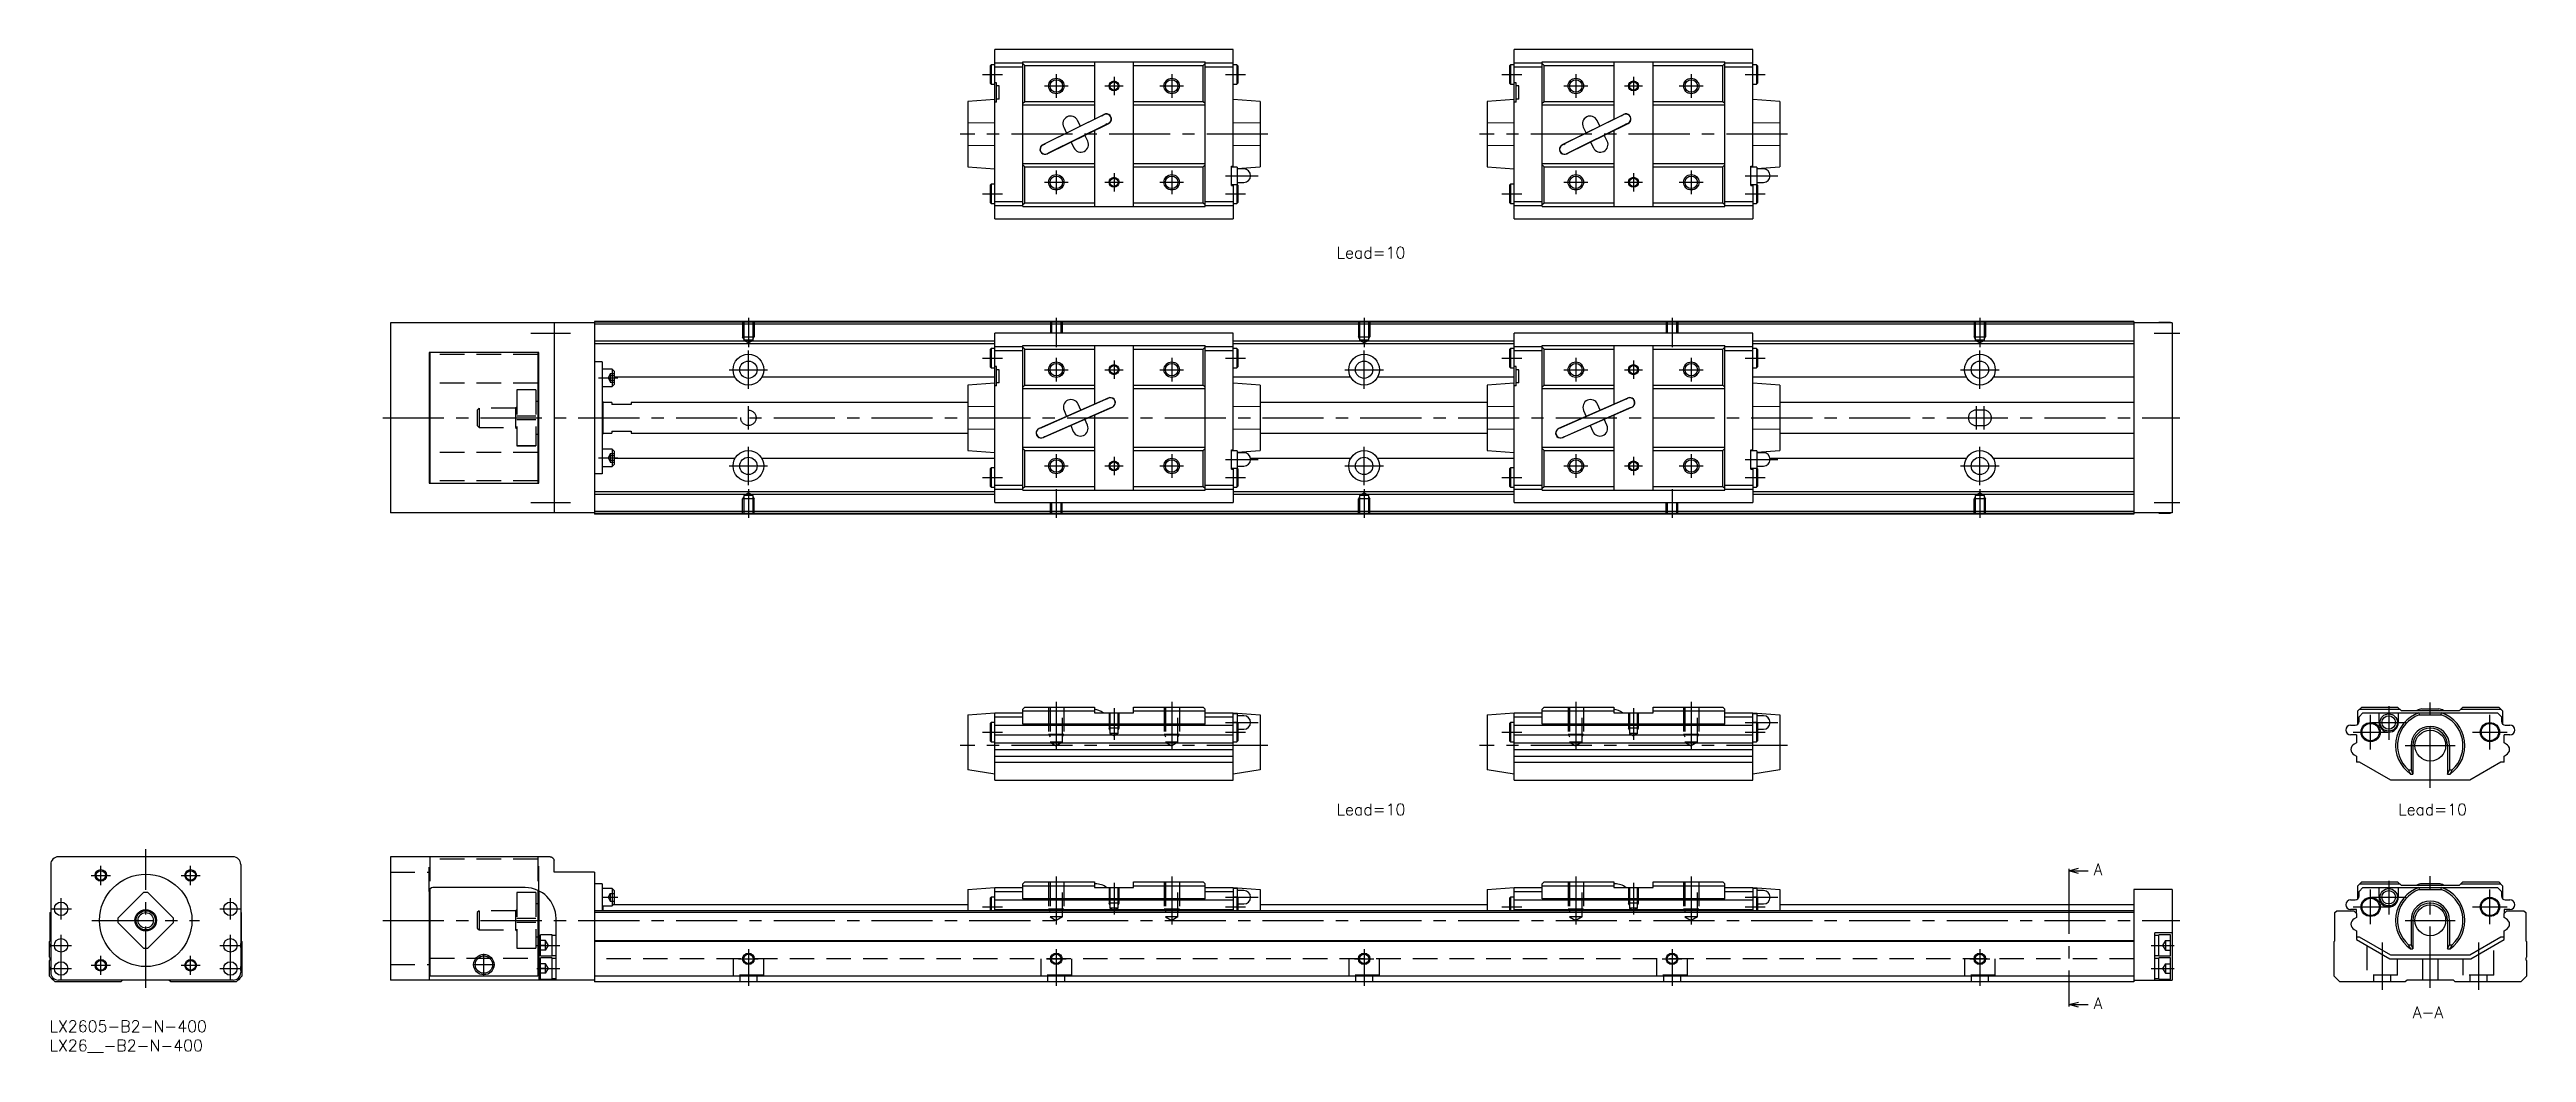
# Model space of a CAD drawing. Extents: x 0 to 644, y -8 to 252.
import ezdxf

# ---------------------------------------------------------------- set-up
doc = ezdxf.new("R2010")
doc.units = 0
doc.header["$LTSCALE"] = 0.5
doc.linetypes.add('CENTER', pattern=[50.8, 31.75, -6.35, 6.35, -6.35])
doc.linetypes.add('DASHED', pattern=[19.05, 12.7, -6.35])
for name, color, linetype in [('MSM_CENTER', 1, 'CENTER'), ('MSM_CONTINUOUS', 7, 'CONTINUOUS'), ('MSM_DASHED', 4, 'DASHED'), ('MSM_NARROW', 5, 'CONTINUOUS'), ('MSM_PART_NUMBER', 7, 'CONTINUOUS')]:
    doc.layers.add(name, color=color, linetype=linetype)
doc.styles.get("Standard").update_dxf_attribs({"font": 'txt.shx', "height": 1, "bigfont": 'bigfont.shx'})

msp = doc.modelspace()

# ---------------------------------------------------------------- texts
at = {"layer": 'MSM_PART_NUMBER'}
for s, p in [('Lead=10', (334.45, 197.84)), ('Lead=10', (334.45, 53.29)), ('Lead=10', (610.31, 53.29)), ('A', (531.15, 37.73)), ('A', (531.15, 3)), ('A-A', (614.09, 0.62))]:
    msp.add_text(s, height=3, dxfattribs=at).set_placement(p)

# ---------------------------------------------------------------- blocks, each defined once
blk = doc.blocks.new('*U2')
at = {"layer": 'MSM_PART_NUMBER'}
blk.add_text('LX2605-B2-N-400', height=3, dxfattribs=at).set_placement((0, -3))
blk = doc.blocks.new('*U3')
at = {"layer": 'MSM_PART_NUMBER'}
blk.add_text('LX26__-B2-N-400', height=3, dxfattribs=at).set_placement((0, -8))

# ---------------------------------------------------------------- linework, layer by layer
at = {"layer": 'MSM_CENTER'}
for p, q in [((242.41, 245.62), (247.61, 245.62)), ((261.61, 245.72), (261.61, 239.52)), ((276.61, 244.99), (276.61, 240.26)), ((291.61, 245.72), (291.61, 239.52)), ((305.61, 245.62), (310.81, 245.62)), ((377.41, 245.62), (382.61, 245.62)), ((396.61, 245.72), (396.61, 239.52)), ((411.61, 244.99), (411.61, 240.26)), ((426.61, 245.72), (426.61, 239.52)), ((440.61, 245.62), (445.81, 245.62)), ((258.51, 242.62), (264.71, 242.62)), ((274.24, 242.62), (278.97, 242.62)), ((288.51, 242.62), (294.71, 242.62)), ((393.51, 242.62), (399.71, 242.62)), ((409.24, 242.62), (413.97, 242.62)), ((423.51, 242.62), (429.71, 242.62)), ((316.61, 230.12), (236.61, 230.12)), ((451.61, 230.12), (371.61, 230.12)), ((261.61, 220.72), (261.61, 214.52)), ((276.61, 219.99), (276.61, 215.26)), ((291.61, 220.72), (291.61, 214.52)), ((305.61, 219.32), (314.11, 219.32)), ((396.61, 220.72), (396.61, 214.52)), ((411.61, 219.99), (411.61, 215.26)), ((426.61, 220.72), (426.61, 214.52)), ((440.61, 219.32), (449.11, 219.32)), ((242.41, 214.62), (247.61, 214.62)), ((258.51, 217.62), (264.71, 217.62)), ((274.24, 217.62), (278.97, 217.62)), ((288.51, 217.62), (294.71, 217.62)), ((305.61, 214.62), (310.81, 214.62)), ((377.41, 214.62), (382.61, 214.62)), ((393.51, 217.62), (399.71, 217.62)), ((409.24, 217.62), (413.97, 217.62)), ((423.51, 217.62), (429.71, 217.62)), ((440.61, 214.62), (445.81, 214.62)), ((181.61, 182.47), (181.61, 174.84)), ((261.61, 182.47), (261.61, 174.84)), ((341.61, 182.47), (341.61, 174.84)), ((421.61, 182.47), (421.61, 174.84)), ((501.61, 182.47), (501.61, 174.84)), ((125.11, 178.47), (135.41, 178.47)), ((181.61, 163.97), (181.61, 173.97)), ((341.61, 163.97), (341.61, 173.97)), ((501.61, 163.97), (501.61, 173.97)), ((546.91, 178.47), (553.61, 178.47)), ((176.61, 168.97), (186.61, 168.97)), ((242.41, 171.97), (247.61, 171.97)), ((258.51, 168.97), (264.71, 168.97)), ((261.61, 172.07), (261.61, 165.87)), ((274.24, 168.97), (278.97, 168.97)), ((276.61, 171.33), (276.61, 166.6)), ((288.51, 168.97), (294.71, 168.97)), ((291.61, 172.07), (291.61, 165.87)), ((305.61, 171.97), (310.81, 171.97)), ((336.61, 168.97), (346.61, 168.97)), ((377.41, 171.97), (382.61, 171.97)), ((393.51, 168.97), (399.71, 168.97)), ((396.61, 172.07), (396.61, 165.87)), ((409.24, 168.97), (413.97, 168.97)), ((411.61, 171.33), (411.61, 166.6)), ((423.51, 168.97), (429.71, 168.97)), ((426.61, 172.07), (426.61, 165.87)), ((440.61, 171.97), (445.81, 171.97)), ((496.61, 168.97), (506.61, 168.97)), ((142.61, 166.86), (147.71, 166.86)), ((86.61, 156.47), (553.61, 156.47)), ((181.61, 153.47), (181.61, 159.47)), ((500.61, 159.47), (500.61, 153.47)), ((502.61, 159.47), (502.61, 153.47)), ((181.61, 138.97), (181.61, 148.97)), ((341.61, 138.97), (341.61, 148.97)), ((501.61, 138.97), (501.61, 148.97)), ((142.61, 146.07), (147.71, 146.07)), ((176.61, 143.97), (186.61, 143.97)), ((258.51, 143.97), (264.71, 143.97)), ((261.61, 147.07), (261.61, 140.87)), ((274.24, 143.97), (278.97, 143.97)), ((276.61, 146.33), (276.61, 141.6)), ((288.51, 143.97), (294.71, 143.97)), ((291.61, 147.07), (291.61, 140.87)), ((305.61, 145.67), (314.11, 145.67)), ((336.61, 143.97), (346.61, 143.97)), ((393.51, 143.97), (399.71, 143.97)), ((396.61, 147.07), (396.61, 140.87)), ((409.24, 143.97), (413.97, 143.97)), ((411.61, 146.33), (411.61, 141.6)), ((423.51, 143.97), (429.71, 143.97)), ((426.61, 147.07), (426.61, 140.87)), ((440.61, 145.67), (449.11, 145.67)), ((496.61, 143.97), (506.61, 143.97)), ((181.61, 137.98), (181.61, 130.47)), ((242.41, 140.97), (247.61, 140.97)), ((261.61, 137.98), (261.61, 130.47)), ((305.61, 140.97), (310.81, 140.97)), ((341.61, 137.98), (341.61, 130.47)), ((377.41, 140.97), (382.61, 140.97)), ((421.61, 137.98), (421.61, 130.47)), ((440.61, 140.97), (445.81, 140.97)), ((501.61, 137.98), (501.61, 130.47)), ((125.11, 134.47), (135.41, 134.47)), ((546.91, 134.47), (553.61, 134.47)), ((261.61, 82.72), (261.61, 70.34)), ((276.61, 81.07), (276.61, 72.91)), ((291.61, 82.72), (291.61, 70.34)), ((305.61, 77.37), (314.11, 77.37)), ((396.61, 82.72), (396.61, 70.34)), ((411.61, 81.07), (411.61, 72.91)), ((426.61, 82.72), (426.61, 70.34)), ((440.61, 77.37), (449.11, 77.37)), ((603.15, 70.37), (603.15, 79.37)), ((603.35, 77.37), (612.35, 77.37)), ((607.85, 81.62), (607.85, 72.87)), ((618.65, 60.37), (618.65, 82.67)), ((634.15, 70.37), (634.15, 79.37)), ((316.61, 71.37), (236.61, 71.37)), ((242.41, 74.87), (247.61, 74.87)), ((305.61, 74.87), (310.81, 74.87)), ((451.61, 71.37), (371.61, 71.37)), ((377.41, 74.87), (382.61, 74.87)), ((440.61, 74.87), (445.81, 74.87)), ((598.65, 74.87), (607.65, 74.87)), ((612.15, 71.37), (625.15, 71.37)), ((629.65, 74.87), (638.65, 74.87)), ((13.33, 35.17), (13.33, 40.17)), ((25, 8.5), (25, 44.5)), ((36.67, 35.17), (36.67, 40.17)), ((10.83, 37.67), (15.83, 37.67)), ((34.17, 37.67), (39.17, 37.67)), ((261.61, 37.35), (261.61, 24.96)), ((276.61, 35.7), (276.61, 27.54)), ((291.61, 37.35), (291.61, 24.96)), ((396.61, 37.35), (396.61, 24.96)), ((411.61, 35.7), (411.61, 27.54)), ((426.61, 37.35), (426.61, 24.96)), ((524.74, 38.36), (524.74, 4.63)), ((603.15, 25), (603.15, 34)), ((607.85, 36.25), (607.85, 27.5)), ((618.65, 8.5), (618.65, 37.5)), ((634.15, 25), (634.15, 34)), ((0.25, 29), (5.75, 29)), ((3, 26.25), (3, 31.75)), ((11, 26), (39, 26)), ((44.25, 29), (49.75, 29)), ((47, 26.25), (47, 31.75)), ((86.61, 26), (553.61, 26)), ((143.61, 32), (147.71, 32)), ((242.41, 29.5), (247.61, 29.5)), ((305.61, 32), (314.11, 32)), ((305.61, 29.5), (310.81, 29.5)), ((377.41, 29.5), (382.61, 29.5)), ((440.61, 32), (449.11, 32)), ((440.61, 29.5), (445.81, 29.5)), ((598.65, 29.5), (607.65, 29.5)), ((603.35, 32), (612.35, 32)), ((612.15, 26), (625.15, 26)), ((629.65, 29.5), (638.65, 29.5)), ((0.25, 19.5), (5.75, 19.5)), ((3, 10.75), (3, 22.25)), ((44.25, 19.5), (49.75, 19.5)), ((47, 10.75), (47, 22.25)), ((126.61, 19.5), (132.61, 19.5)), ((546.11, 19.5), (552.11, 19.5)), ((606.15, 20.29), (606.15, 8)), ((631.15, 20.29), (631.15, 8)), ((0.25, 13.5), (5.75, 13.5)), ((10.83, 14.33), (15.83, 14.33)), ((13.33, 11.83), (13.33, 16.83)), ((34.17, 14.33), (39.17, 14.33)), ((36.67, 11.83), (36.67, 16.83)), ((44.25, 13.5), (49.75, 13.5)), ((110.07, 14.5), (115.64, 14.5)), ((112.86, 11.72), (112.86, 17.28)), ((126.61, 13.5), (132.61, 13.5)), ((179.07, 16), (184.14, 16)), ((181.61, 18.5), (181.61, 9)), ((259.07, 16), (264.14, 16)), ((261.61, 18.5), (261.61, 9)), ((339.07, 16), (344.14, 16)), ((341.61, 18.5), (341.61, 9)), ((419.07, 16), (424.14, 16)), ((421.61, 18.5), (421.61, 9)), ((499.03, 16), (504.18, 16)), ((501.61, 18.5), (501.61, 9)), ((546.11, 13.5), (552.11, 13.5))]:
    msp.add_line(p, q, dxfattribs=at)
at = {"layer": 'MSM_CONTINUOUS'}
for p, q in [((307.61, 252.07), (245.61, 252.07)), ((245.61, 208.17), (245.61, 252.07)), ((307.61, 221.57), (307.61, 252.07)), ((442.61, 252.07), (380.61, 252.07)), ((380.61, 208.17), (380.61, 252.07)), ((442.61, 221.57), (442.61, 252.07)), ((244.66, 248.12), (244.41, 247.87)), ((244.41, 247.87), (244.41, 243.37)), ((245.61, 248.12), (244.66, 248.12)), ((244.66, 248.12), (244.66, 243.12)), ((245.61, 248.62), (252.91, 248.62)), ((245.61, 247.62), (252.91, 247.62)), ((252.91, 211.32), (252.91, 248.92)), ((252.91, 248.92), (300.31, 248.92)), ((253.41, 247.92), (252.91, 248.42)), ((253.41, 238.62), (253.41, 247.92)), ((253.41, 247.92), (271.51, 247.92)), ((271.51, 248.92), (271.51, 233.97)), ((281.71, 211.32), (281.71, 248.92)), ((281.71, 247.92), (299.81, 247.92)), ((300.31, 248.42), (299.81, 247.92)), ((299.81, 238.62), (299.81, 247.92)), ((300.31, 211.32), (300.31, 248.92)), ((300.31, 248.62), (307.61, 248.62)), ((300.31, 247.62), (307.61, 247.62)), ((308.56, 248.12), (307.61, 248.12)), ((308.56, 248.12), (308.56, 243.12)), ((308.81, 247.87), (308.56, 248.12)), ((308.81, 247.87), (308.81, 243.37)), ((379.66, 248.12), (379.41, 247.87)), ((379.41, 247.87), (379.41, 243.37)), ((380.61, 248.12), (379.66, 248.12)), ((379.66, 248.12), (379.66, 243.12)), ((380.61, 248.62), (387.91, 248.62)), ((380.61, 247.62), (387.91, 247.62)), ((387.91, 211.32), (387.91, 248.92)), ((387.91, 248.92), (435.31, 248.92)), ((388.41, 247.92), (387.91, 248.42)), ((388.41, 238.62), (388.41, 247.92)), ((388.41, 247.92), (406.51, 247.92)), ((406.51, 248.92), (406.51, 233.97)), ((416.71, 211.32), (416.71, 248.92)), ((416.71, 247.92), (434.81, 247.92)), ((435.31, 248.42), (434.81, 247.92)), ((434.81, 238.62), (434.81, 247.92)), ((435.31, 211.32), (435.31, 248.92)), ((435.31, 248.62), (442.61, 248.62)), ((435.31, 247.62), (442.61, 247.62)), ((443.56, 248.12), (442.61, 248.12)), ((443.56, 248.12), (443.56, 243.12)), ((443.81, 247.87), (443.56, 248.12)), ((443.81, 247.87), (443.81, 243.37)), ((245.61, 239.12), (238.61, 238.62)), ((238.61, 238.62), (238.61, 221.62)), ((244.41, 243.37), (244.66, 243.12)), ((244.66, 243.12), (245.61, 243.12)), ((246.11, 243.42), (245.61, 243.42)), ((246.11, 238.42), (245.61, 238.42)), ((246.11, 238.42), (246.11, 243.42)), ((246.81, 242.62), (246.11, 242.62)), ((246.81, 239.22), (246.11, 239.22)), ((246.81, 239.22), (246.81, 242.62)), ((252.91, 238.12), (253.41, 238.62)), ((253.41, 238.62), (271.51, 238.62)), ((281.71, 238.62), (299.81, 238.62)), ((299.81, 238.62), (300.31, 238.12)), ((307.61, 243.12), (308.56, 243.12)), ((314.61, 238.62), (307.61, 239.12)), ((308.56, 243.12), (308.81, 243.37)), ((314.61, 238.62), (314.61, 221.62)), ((380.61, 239.12), (373.61, 238.62)), ((373.61, 238.62), (373.61, 221.62)), ((379.41, 243.37), (379.66, 243.12)), ((379.66, 243.12), (380.61, 243.12)), ((381.11, 243.42), (380.61, 243.42)), ((381.11, 238.42), (380.61, 238.42)), ((381.11, 238.42), (381.11, 243.42)), ((381.81, 242.62), (381.11, 242.62)), ((381.81, 239.22), (381.11, 239.22)), ((381.81, 239.22), (381.81, 242.62)), ((387.91, 238.12), (388.41, 238.62)), ((388.41, 238.62), (406.51, 238.62)), ((416.71, 238.62), (434.81, 238.62)), ((434.81, 238.62), (435.31, 238.12)), ((442.61, 243.12), (443.56, 243.12)), ((449.61, 238.62), (442.61, 239.12)), ((443.56, 243.12), (443.81, 243.37)), ((449.61, 238.62), (449.61, 221.62)), ((245.61, 233.08), (238.61, 232.99)), ((252.91, 237.72), (271.51, 237.72)), ((274.08, 235.24), (258.08, 227.34)), ((273.37, 234.83), (258.84, 227.65)), ((259.23, 225.01), (275.23, 232.91)), ((259.94, 225.41), (274.48, 232.59)), ((263.53, 231.93), (264.29, 230.4)), ((267.87, 232.17), (267.12, 233.7)), ((273.37, 234.83), (273.7, 234.96)), ((274.1, 235.19), (273.79, 235.04)), ((274.78, 232.78), (274.48, 232.59)), ((274.89, 232.79), (275.21, 232.95)), ((281.71, 237.72), (300.31, 237.72)), ((314.61, 232.99), (307.61, 233.08)), ((380.61, 233.08), (373.61, 232.99)), ((387.91, 237.72), (406.51, 237.72)), ((409.08, 235.24), (393.08, 227.34)), ((408.37, 234.83), (393.84, 227.65)), ((394.23, 225.01), (410.23, 232.91)), ((394.94, 225.41), (409.48, 232.59)), ((398.53, 231.93), (399.29, 230.4)), ((402.87, 232.17), (402.12, 233.7)), ((408.37, 234.83), (408.7, 234.96)), ((409.1, 235.19), (408.79, 235.04)), ((409.78, 232.78), (409.48, 232.59)), ((409.89, 232.79), (410.21, 232.95)), ((416.71, 237.72), (435.31, 237.72)), ((449.61, 232.99), (442.61, 233.08)), ((238.61, 227.25), (245.61, 227.16)), ((258.42, 227.45), (258.1, 227.29)), ((258.53, 227.47), (258.84, 227.65)), ((259.61, 225.29), (259.94, 225.41)), ((265.44, 228.07), (266.19, 226.55)), ((269.78, 228.32), (269.02, 229.84)), ((271.51, 231.07), (271.51, 211.32)), ((307.61, 227.16), (314.61, 227.25)), ((373.61, 227.25), (380.61, 227.16)), ((393.42, 227.45), (393.1, 227.29)), ((393.53, 227.47), (393.84, 227.65)), ((394.61, 225.29), (394.94, 225.41)), ((400.44, 228.07), (401.19, 226.55)), ((404.78, 228.32), (404.02, 229.84)), ((406.51, 231.07), (406.51, 211.32)), ((442.61, 227.16), (449.61, 227.25)), ((238.61, 221.62), (245.61, 221.12)), ((252.91, 222.52), (271.51, 222.52)), ((253.41, 221.62), (252.91, 222.12)), ((253.41, 221.62), (271.51, 221.62)), ((253.41, 212.32), (253.41, 221.62)), ((259.21, 225.05), (259.52, 225.2)), ((281.71, 222.52), (300.31, 222.52)), ((281.71, 221.62), (299.81, 221.62)), ((300.31, 222.12), (299.81, 221.62)), ((299.81, 212.32), (299.81, 221.62)), ((307.11, 221.82), (307.61, 221.82)), ((307.11, 216.82), (307.11, 221.82)), ((308.61, 221.57), (307.11, 221.57)), ((308.61, 221.19), (314.61, 221.62)), ((308.61, 221.57), (308.61, 217.07)), ((310.36, 221.07), (308.61, 221.07)), ((373.61, 221.62), (380.61, 221.12)), ((387.91, 222.52), (406.51, 222.52)), ((388.41, 221.62), (387.91, 222.12)), ((388.41, 221.62), (406.51, 221.62)), ((388.41, 212.32), (388.41, 221.62)), ((394.21, 225.05), (394.52, 225.2)), ((416.71, 222.52), (435.31, 222.52)), ((416.71, 221.62), (434.81, 221.62)), ((435.31, 222.12), (434.81, 221.62)), ((434.81, 212.32), (434.81, 221.62)), ((442.11, 221.82), (442.61, 221.82)), ((442.11, 216.82), (442.11, 221.82)), ((443.61, 221.57), (442.11, 221.57)), ((443.61, 221.19), (449.61, 221.62)), ((443.61, 221.57), (443.61, 217.07)), ((445.36, 221.07), (443.61, 221.07)), ((244.66, 217.12), (244.41, 216.87)), ((244.41, 216.87), (244.41, 212.37)), ((244.66, 217.12), (244.66, 212.12)), ((245.61, 217.12), (244.66, 217.12)), ((245.61, 212.62), (252.91, 212.62)), ((300.31, 212.62), (307.61, 212.62)), ((307.11, 217.07), (308.61, 217.07)), ((307.11, 216.82), (307.61, 216.82)), ((307.61, 217.07), (307.61, 208.17)), ((308.56, 217.07), (308.56, 212.12)), ((308.61, 217.57), (310.36, 217.57)), ((308.81, 216.87), (308.61, 217.07)), ((308.81, 216.87), (308.81, 212.37)), ((379.66, 217.12), (379.41, 216.87)), ((379.41, 216.87), (379.41, 212.37)), ((379.66, 217.12), (379.66, 212.12)), ((380.61, 217.12), (379.66, 217.12)), ((380.61, 212.62), (387.91, 212.62)), ((435.31, 212.62), (442.61, 212.62)), ((442.11, 217.07), (443.61, 217.07)), ((442.11, 216.82), (442.61, 216.82)), ((442.61, 217.07), (442.61, 208.17)), ((443.56, 217.07), (443.56, 212.12)), ((443.61, 217.57), (445.36, 217.57)), ((443.81, 216.87), (443.61, 217.07)), ((443.81, 216.87), (443.81, 212.37)), ((244.41, 212.37), (244.66, 212.12)), ((244.66, 212.12), (245.61, 212.12)), ((245.61, 211.62), (252.91, 211.62)), ((245.61, 208.17), (307.61, 208.17)), ((252.91, 211.82), (253.41, 212.32)), ((252.91, 211.32), (300.31, 211.32)), ((253.41, 212.32), (271.51, 212.32)), ((281.71, 212.32), (299.81, 212.32)), ((299.81, 212.32), (300.31, 211.82)), ((300.31, 211.62), (307.61, 211.62)), ((307.61, 212.12), (308.56, 212.12)), ((308.56, 212.12), (308.81, 212.37)), ((379.41, 212.37), (379.66, 212.12)), ((379.66, 212.12), (380.61, 212.12)), ((380.61, 211.62), (387.91, 211.62)), ((380.61, 208.17), (442.61, 208.17)), ((387.91, 211.82), (388.41, 212.32)), ((387.91, 211.32), (435.31, 211.32)), ((388.41, 212.32), (406.51, 212.32)), ((416.71, 212.32), (434.81, 212.32)), ((434.81, 212.32), (435.31, 211.82)), ((435.31, 211.62), (442.61, 211.62)), ((442.61, 212.12), (443.56, 212.12)), ((443.56, 212.12), (443.81, 212.37)), ((88.61, 181.17), (88.61, 131.77)), ((141.61, 181.17), (88.61, 181.17)), ((131.11, 181.17), (131.11, 131.77)), ((541.61, 181.47), (141.61, 181.47)), ((141.61, 181.47), (141.61, 131.47)), ((541.61, 181.27), (141.61, 181.27)), ((541.61, 180.77), (141.61, 180.77)), ((541.61, 181.47), (541.61, 131.47)), ((551.61, 181.17), (541.61, 181.17)), ((548.11, 181.17), (548.11, 181.22)), ((551.11, 181.22), (548.11, 181.22)), ((551.11, 181.17), (551.11, 181.22)), ((551.61, 181.17), (551.61, 131.77)), ((245.61, 176.37), (141.61, 176.37)), ((245.61, 175.67), (141.61, 175.67)), ((244.66, 174.47), (244.41, 174.22)), ((244.41, 174.22), (244.41, 169.72)), ((245.61, 174.47), (244.66, 174.47)), ((244.66, 174.47), (244.66, 169.47)), ((307.61, 178.42), (245.61, 178.42)), ((245.61, 134.52), (245.61, 178.42)), ((245.61, 174.97), (252.91, 174.97)), ((245.61, 173.97), (252.91, 173.97)), ((252.91, 137.67), (252.91, 175.27)), ((252.91, 175.27), (300.31, 175.27)), ((253.41, 174.27), (252.91, 174.77)), ((253.41, 164.97), (253.41, 174.27)), ((253.41, 174.27), (271.51, 174.27)), ((271.51, 175.27), (271.51, 160.01)), ((281.71, 137.67), (281.71, 175.27)), ((281.71, 174.27), (299.81, 174.27)), ((300.31, 174.77), (299.81, 174.27)), ((299.81, 164.97), (299.81, 174.27)), ((300.31, 137.67), (300.31, 175.27)), ((300.31, 174.97), (307.61, 174.97)), ((300.31, 173.97), (307.61, 173.97)), ((307.61, 147.92), (307.61, 178.42)), ((380.61, 176.37), (307.61, 176.37)), ((380.61, 175.67), (307.61, 175.67)), ((308.56, 174.47), (307.61, 174.47)), ((308.56, 174.47), (308.56, 169.47)), ((308.81, 174.22), (308.56, 174.47)), ((308.81, 174.22), (308.81, 169.72)), ((379.66, 174.47), (379.41, 174.22)), ((379.41, 174.22), (379.41, 169.72)), ((380.61, 174.47), (379.66, 174.47)), ((379.66, 174.47), (379.66, 169.47)), ((442.61, 178.42), (380.61, 178.42)), ((380.61, 134.52), (380.61, 178.42)), ((380.61, 174.97), (387.91, 174.97)), ((380.61, 173.97), (387.91, 173.97)), ((387.91, 137.67), (387.91, 175.27)), ((387.91, 175.27), (435.31, 175.27)), ((388.41, 174.27), (387.91, 174.77)), ((388.41, 164.97), (388.41, 174.27)), ((388.41, 174.27), (406.51, 174.27)), ((406.51, 175.27), (406.51, 160.01)), ((416.71, 137.67), (416.71, 175.27)), ((416.71, 174.27), (434.81, 174.27)), ((435.31, 174.77), (434.81, 174.27)), ((434.81, 164.97), (434.81, 174.27)), ((435.31, 137.67), (435.31, 175.27)), ((435.31, 174.97), (442.61, 174.97)), ((435.31, 173.97), (442.61, 173.97)), ((442.61, 147.92), (442.61, 178.42)), ((541.61, 176.37), (442.61, 176.37)), ((541.61, 175.67), (442.61, 175.67)), ((443.56, 174.47), (442.61, 174.47)), ((443.56, 174.47), (443.56, 169.47)), ((443.81, 174.22), (443.56, 174.47)), ((443.81, 174.22), (443.81, 169.72)), ((98.61, 173.47), (98.61, 139.47)), ((127.11, 173.47), (98.61, 173.47)), ((98.61, 172.87), (98.86, 172.87)), ((98.86, 173.47), (98.86, 139.47)), ((126.86, 173.47), (126.86, 139.47)), ((126.86, 172.87), (127.11, 172.87)), ((127.11, 139.47), (127.11, 173.47)), ((143.61, 170.97), (141.61, 170.97)), ((143.61, 170.97), (143.61, 141.97)), ((146.21, 169.11), (143.61, 169.11)), ((146.21, 169.11), (146.21, 164.61)), ((146.71, 168.61), (146.21, 169.11)), ((146.71, 168.61), (146.71, 165.11)), ((244.41, 169.72), (244.66, 169.47)), ((244.66, 169.47), (245.61, 169.47)), ((246.11, 169.77), (245.61, 169.77)), ((246.11, 164.77), (246.11, 169.77)), ((246.81, 168.97), (246.11, 168.97)), ((246.81, 165.57), (246.81, 168.97)), ((307.61, 169.47), (308.56, 169.47)), ((308.56, 169.47), (308.81, 169.72)), ((379.41, 169.72), (379.66, 169.47)), ((379.66, 169.47), (380.61, 169.47)), ((381.11, 169.77), (380.61, 169.77)), ((381.11, 164.77), (381.11, 169.77)), ((381.81, 168.97), (381.11, 168.97)), ((381.81, 165.57), (381.81, 168.97)), ((442.61, 169.47), (443.56, 169.47)), ((443.56, 169.47), (443.81, 169.72)), ((98.86, 165.47), (98.61, 165.47)), ((127.11, 165.47), (126.86, 165.47)), ((143.61, 164.61), (146.21, 164.61)), ((146.21, 164.61), (146.71, 165.11)), ((178.12, 167.01), (146.71, 167.01)), ((245.61, 167.01), (185.09, 167.01)), ((245.61, 165.47), (238.61, 164.97)), ((238.61, 164.97), (238.61, 147.97)), ((246.11, 164.77), (245.61, 164.77)), ((246.81, 165.57), (246.11, 165.57)), ((252.91, 164.47), (253.41, 164.97)), ((252.91, 164.07), (271.51, 164.07)), ((253.41, 164.97), (271.51, 164.97)), ((275.13, 161.61), (257.13, 153.71)), ((274.4, 161.23), (257.9, 153.99)), ((275.15, 161.56), (274.83, 161.42)), ((281.71, 164.97), (299.81, 164.97)), ((281.71, 164.07), (300.31, 164.07)), ((299.81, 164.97), (300.31, 164.47)), ((338.12, 167.01), (307.61, 167.01)), ((314.61, 164.97), (307.61, 165.47)), ((314.61, 164.97), (314.61, 147.97)), ((380.61, 167.01), (345.09, 167.01)), ((380.61, 165.47), (373.61, 164.97)), ((373.61, 164.97), (373.61, 147.97)), ((381.11, 164.77), (380.61, 164.77)), ((381.81, 165.57), (381.11, 165.57)), ((387.91, 164.47), (388.41, 164.97)), ((387.91, 164.07), (406.51, 164.07)), ((388.41, 164.97), (406.51, 164.97)), ((410.13, 161.61), (392.13, 153.71)), ((409.4, 161.23), (392.9, 153.99)), ((410.15, 161.56), (409.83, 161.42)), ((416.71, 164.97), (434.81, 164.97)), ((416.71, 164.07), (435.31, 164.07)), ((434.81, 164.97), (435.31, 164.47)), ((498.12, 167.01), (442.61, 167.01)), ((449.61, 164.97), (442.61, 165.47)), ((449.61, 164.97), (449.61, 147.97)), ((541.61, 167.01), (505.09, 167.01)), ((127.11, 160.72), (126.86, 160.72)), ((143.81, 160.72), (143.61, 160.72)), ((143.81, 160.72), (143.81, 152.22)), ((146.11, 160.47), (143.81, 160.47)), ((146.11, 160.47), (146.11, 159.97)), ((151.11, 159.97), (146.11, 159.97)), ((151.11, 160.47), (151.11, 159.97)), ((238.61, 160.47), (151.11, 160.47)), ((245.61, 159.42), (238.61, 159.34)), ((258.18, 151.33), (276.18, 159.23)), ((258.91, 151.7), (275.41, 158.94)), ((263.62, 158.41), (264.3, 156.85)), ((267.96, 158.46), (267.28, 160.02)), ((269.69, 154.52), (269.01, 156.08)), ((271.51, 157.17), (271.51, 137.67)), ((275.83, 159.13), (276.16, 159.27)), ((314.61, 159.34), (307.61, 159.42)), ((373.61, 160.47), (314.61, 160.47)), ((380.61, 159.42), (373.61, 159.34)), ((393.18, 151.33), (411.18, 159.23)), ((393.91, 151.7), (410.41, 158.94)), ((398.62, 158.41), (399.3, 156.85)), ((402.96, 158.46), (402.28, 160.02)), ((404.69, 154.52), (404.01, 156.08)), ((406.51, 157.17), (406.51, 137.67)), ((410.83, 159.13), (411.16, 159.27)), ((449.61, 159.34), (442.61, 159.42)), ((541.61, 160.47), (449.61, 160.47)), ((126.86, 152.22), (127.11, 152.22)), ((143.61, 152.22), (143.81, 152.22)), ((146.21, 148.32), (143.61, 148.32)), ((143.81, 152.47), (146.11, 152.47)), ((146.11, 152.97), (151.11, 152.97)), ((146.11, 152.97), (146.11, 152.47)), ((146.21, 148.32), (146.21, 143.82)), ((146.71, 147.82), (146.21, 148.32)), ((151.11, 152.97), (151.11, 152.47)), ((151.11, 152.47), (238.61, 152.47)), ((238.61, 153.59), (245.61, 153.51)), ((252.91, 148.87), (271.51, 148.87)), ((253.41, 147.97), (252.91, 148.47)), ((257.48, 153.8), (257.15, 153.66)), ((258.16, 151.37), (258.48, 151.51)), ((265.35, 154.47), (266.03, 152.92)), ((281.71, 148.87), (300.31, 148.87)), ((300.31, 148.47), (299.81, 147.97)), ((307.11, 148.17), (307.61, 148.17)), ((307.11, 143.17), (307.11, 148.17)), ((307.61, 153.51), (314.61, 153.59)), ((314.61, 152.47), (373.61, 152.47)), ((373.61, 153.59), (380.61, 153.51)), ((387.91, 148.87), (406.51, 148.87)), ((388.41, 147.97), (387.91, 148.47)), ((392.48, 153.8), (392.15, 153.66)), ((393.16, 151.37), (393.48, 151.51)), ((400.35, 154.47), (401.03, 152.92)), ((416.71, 148.87), (435.31, 148.87)), ((435.31, 148.47), (434.81, 147.97)), ((442.11, 148.17), (442.61, 148.17)), ((442.11, 143.17), (442.11, 148.17)), ((442.61, 153.51), (449.61, 153.59)), ((449.61, 152.47), (541.61, 152.47)), ((98.86, 147.47), (98.61, 147.47)), ((127.11, 147.47), (126.86, 147.47)), ((143.61, 141.97), (141.61, 141.97)), ((143.61, 143.82), (146.21, 143.82)), ((146.21, 143.82), (146.71, 144.32)), ((146.71, 147.82), (146.71, 144.32)), ((178.12, 145.93), (146.71, 145.93)), ((245.61, 145.93), (185.09, 145.93)), ((238.61, 147.97), (245.61, 147.47)), ((244.66, 143.47), (244.41, 143.22)), ((244.41, 143.22), (244.41, 138.72)), ((244.66, 143.47), (244.66, 138.47)), ((245.61, 143.47), (244.66, 143.47)), ((253.41, 147.97), (271.51, 147.97)), ((253.41, 138.67), (253.41, 147.97)), ((281.71, 147.97), (299.81, 147.97)), ((299.81, 138.67), (299.81, 147.97)), ((308.61, 147.92), (307.11, 147.92)), ((307.11, 143.42), (308.61, 143.42)), ((307.11, 143.17), (307.61, 143.17)), ((307.61, 143.42), (307.61, 134.52)), ((308.56, 143.42), (308.56, 138.47)), ((308.61, 147.54), (314.61, 147.97)), ((308.61, 147.92), (308.61, 143.42)), ((310.36, 147.42), (308.61, 147.42)), ((308.61, 143.92), (310.36, 143.92)), ((308.81, 143.22), (308.61, 143.42)), ((308.81, 143.22), (308.81, 138.72)), ((338.12, 145.93), (312.09, 145.93)), ((380.61, 145.93), (345.09, 145.93)), ((373.61, 147.97), (380.61, 147.47)), ((379.66, 143.47), (379.41, 143.22)), ((379.41, 143.22), (379.41, 138.72)), ((379.66, 143.47), (379.66, 138.47)), ((380.61, 143.47), (379.66, 143.47)), ((388.41, 147.97), (406.51, 147.97)), ((388.41, 138.67), (388.41, 147.97)), ((416.71, 147.97), (434.81, 147.97)), ((434.81, 138.67), (434.81, 147.97)), ((443.61, 147.92), (442.11, 147.92)), ((442.11, 143.42), (443.61, 143.42)), ((442.11, 143.17), (442.61, 143.17)), ((442.61, 143.42), (442.61, 134.52)), ((443.56, 143.42), (443.56, 138.47)), ((443.61, 147.54), (449.61, 147.97)), ((443.61, 147.92), (443.61, 143.42)), ((445.36, 147.42), (443.61, 147.42)), ((443.61, 143.92), (445.36, 143.92)), ((443.81, 143.22), (443.61, 143.42)), ((443.81, 143.22), (443.81, 138.72)), ((498.12, 145.93), (447.09, 145.93)), ((541.61, 145.93), (505.09, 145.93)), ((98.61, 140.07), (98.86, 140.07)), ((98.61, 139.47), (127.11, 139.47)), ((126.86, 140.07), (127.11, 140.07)), ((245.61, 137.27), (141.61, 137.27)), ((245.61, 136.57), (141.61, 136.57)), ((244.41, 138.72), (244.66, 138.47)), ((244.66, 138.47), (245.61, 138.47)), ((245.61, 138.97), (252.91, 138.97)), ((245.61, 137.97), (252.91, 137.97)), ((252.91, 138.17), (253.41, 138.67)), ((252.91, 137.67), (300.31, 137.67)), ((253.41, 138.67), (271.51, 138.67)), ((281.71, 138.67), (299.81, 138.67)), ((299.81, 138.67), (300.31, 138.17)), ((300.31, 138.97), (307.61, 138.97)), ((300.31, 137.97), (307.61, 137.97)), ((307.61, 138.47), (308.56, 138.47)), ((380.61, 137.27), (307.61, 137.27)), ((380.61, 136.57), (307.61, 136.57)), ((308.56, 138.47), (308.81, 138.72)), ((379.41, 138.72), (379.66, 138.47)), ((379.66, 138.47), (380.61, 138.47)), ((380.61, 138.97), (387.91, 138.97)), ((380.61, 137.97), (387.91, 137.97)), ((387.91, 138.17), (388.41, 138.67)), ((387.91, 137.67), (435.31, 137.67)), ((388.41, 138.67), (406.51, 138.67)), ((416.71, 138.67), (434.81, 138.67)), ((434.81, 138.67), (435.31, 138.17)), ((435.31, 138.97), (442.61, 138.97)), ((435.31, 137.97), (442.61, 137.97)), ((442.61, 138.47), (443.56, 138.47)), ((541.61, 137.27), (442.61, 137.27)), ((541.61, 136.57), (442.61, 136.57)), ((443.56, 138.47), (443.81, 138.72)), ((141.61, 131.77), (88.61, 131.77)), ((541.61, 132.17), (141.61, 132.17)), ((541.61, 131.67), (141.61, 131.67)), ((541.61, 131.47), (141.61, 131.47)), ((245.61, 134.52), (307.61, 134.52)), ((380.61, 134.52), (442.61, 134.52)), ((551.61, 131.77), (541.61, 131.77)), ((548.11, 131.72), (551.11, 131.72)), ((551.11, 131.72), (551.11, 131.77)), ((238.61, 79.37), (245.61, 79.87)), ((238.61, 79.37), (238.61, 65.05)), ((244.66, 77.37), (244.41, 77.12)), ((245.61, 77.37), (244.66, 77.37)), ((244.66, 77.37), (244.66, 72.37)), ((245.61, 79.87), (252.91, 79.87)), ((245.61, 62.37), (245.61, 79.87)), ((245.61, 78.87), (252.91, 78.87)), ((252.91, 80.87), (253.41, 81.37)), ((252.91, 76.96), (252.91, 80.87)), ((252.91, 80.37), (271.51, 80.37)), ((253.41, 81.37), (271.51, 81.37)), ((271.51, 81.37), (271.51, 79.87)), ((271.51, 79.87), (281.71, 79.87)), ((281.71, 79.87), (281.71, 81.37)), ((281.71, 81.37), (299.81, 81.37)), ((281.71, 80.37), (300.31, 80.37)), ((299.81, 81.37), (300.31, 80.87)), ((300.31, 76.96), (300.31, 80.87)), ((300.31, 79.87), (307.61, 79.87)), ((300.31, 78.87), (307.61, 78.87)), ((307.61, 79.87), (314.61, 79.37)), ((307.61, 62.37), (307.61, 79.87)), ((308.61, 79.62), (307.61, 79.62)), ((308.56, 77.37), (307.61, 77.37)), ((308.81, 77.12), (308.56, 77.37)), ((308.56, 77.37), (308.56, 72.37)), ((308.61, 79.62), (308.61, 77.32)), ((310.36, 79.12), (308.61, 79.12)), ((314.61, 79.37), (314.61, 65.05)), ((373.61, 79.37), (380.61, 79.87)), ((373.61, 79.37), (373.61, 65.05)), ((379.66, 77.37), (379.41, 77.12)), ((380.61, 77.37), (379.66, 77.37)), ((379.66, 77.37), (379.66, 72.37)), ((380.61, 79.87), (387.91, 79.87)), ((380.61, 62.37), (380.61, 79.87)), ((380.61, 78.87), (387.91, 78.87)), ((387.91, 80.87), (388.41, 81.37)), ((387.91, 76.96), (387.91, 80.87)), ((387.91, 80.37), (406.51, 80.37)), ((388.41, 81.37), (406.51, 81.37)), ((406.51, 81.37), (406.51, 79.87)), ((406.51, 79.87), (416.71, 79.87)), ((416.71, 79.87), (416.71, 81.37)), ((416.71, 81.37), (434.81, 81.37)), ((416.71, 80.37), (435.31, 80.37)), ((434.81, 81.37), (435.31, 80.87)), ((435.31, 76.96), (435.31, 80.87)), ((435.31, 79.87), (442.61, 79.87)), ((435.31, 78.87), (442.61, 78.87)), ((442.61, 79.87), (449.61, 79.37)), ((442.61, 62.37), (442.61, 79.87)), ((443.61, 79.62), (442.61, 79.62)), ((443.56, 77.37), (442.61, 77.37)), ((443.81, 77.12), (443.56, 77.37)), ((443.56, 77.37), (443.56, 72.37)), ((443.61, 79.62), (443.61, 77.32)), ((445.36, 79.12), (443.61, 79.12)), ((449.61, 79.37), (449.61, 65.05)), ((600.84, 81.37), (599.84, 80.37)), ((599.84, 76.96), (599.84, 80.37)), ((600.15, 78.87), (601.15, 79.87)), ((600.15, 77.67), (600.15, 78.87)), ((600.34, 80.87), (610.65, 80.87)), ((600.84, 81.37), (610.15, 81.37)), ((601.15, 79.87), (636.15, 79.87)), ((605.35, 77.37), (605.35, 79.87)), ((611.05, 80.47), (610.15, 81.37)), ((610.35, 79.87), (610.35, 77.37)), ((611.05, 80.47), (626.25, 80.47)), ((615.69, 79.87), (615.77, 79.37)), ((615.77, 79.37), (621.52, 79.37)), ((616.4, 80.87), (616.33, 80.87)), ((620.89, 80.87), (616.4, 80.87)), ((621.52, 79.37), (621.6, 79.87)), ((627.15, 81.37), (626.25, 80.47)), ((626.65, 80.87), (636.94, 80.87)), ((627.15, 81.37), (636.44, 81.37)), ((636.15, 79.87), (637.15, 78.87)), ((637.44, 80.37), (636.44, 81.37)), ((637.15, 78.87), (637.15, 77.67)), ((637.44, 80.37), (637.44, 76.96)), ((244.41, 77.12), (244.41, 72.62)), ((244.41, 72.62), (244.66, 72.37)), ((244.66, 72.37), (245.61, 72.37)), ((245.61, 76.67), (307.61, 76.67)), ((245.61, 74.17), (307.61, 74.17)), ((245.61, 72.1), (307.61, 72.1)), ((300.31, 76.96), (252.91, 76.96)), ((307.61, 72.37), (308.56, 72.37)), ((308.56, 72.37), (308.81, 72.62)), ((308.81, 77.12), (308.81, 72.62)), ((308.81, 75.62), (310.36, 75.62)), ((379.41, 77.12), (379.41, 72.62)), ((379.41, 72.62), (379.66, 72.37)), ((379.66, 72.37), (380.61, 72.37)), ((380.61, 76.67), (442.61, 76.67)), ((380.61, 74.17), (442.61, 74.17)), ((380.61, 72.1), (442.61, 72.1)), ((435.31, 76.96), (387.91, 76.96)), ((442.61, 72.37), (443.56, 72.37)), ((443.56, 72.37), (443.81, 72.62)), ((443.81, 77.12), (443.81, 72.62)), ((443.81, 75.62), (445.36, 75.62)), ((597.95, 76.67), (599.15, 76.67)), ((599.45, 74.17), (597.95, 74.17)), ((599.45, 72.1), (598.89, 71.77)), ((599.45, 74.17), (599.45, 72.1)), ((613.65, 71.37), (613.65, 65.05)), ((614.15, 71.37), (614.15, 63.99)), ((623.15, 71.37), (623.15, 63.99)), ((623.65, 71.37), (623.65, 65.05)), ((639.35, 74.17), (637.85, 74.17)), ((637.85, 72.1), (637.85, 74.17)), ((638.41, 71.77), (637.85, 72.1)), ((638.15, 76.67), (639.35, 76.67)), ((245.61, 63.99), (238.61, 65.05)), ((245.61, 70.37), (307.61, 70.37)), ((245.61, 68.65), (307.61, 68.65)), ((245.61, 67.04), (307.61, 67.04)), ((314.61, 65.05), (307.61, 63.99)), ((380.61, 63.99), (373.61, 65.05)), ((380.61, 70.37), (442.61, 70.37)), ((380.61, 68.65), (442.61, 68.65)), ((380.61, 67.04), (442.61, 67.04)), ((449.61, 65.05), (442.61, 63.99)), ((598.89, 68.97), (599.45, 68.65)), ((599.45, 68.65), (599.45, 67.04)), ((600.3, 67.04), (599.45, 67.04)), ((608.37, 62.37), (600.3, 67.04)), ((612.96, 65.05), (613.65, 65.05)), ((613.65, 65.05), (614.15, 63.99)), ((623.15, 63.99), (623.65, 65.05)), ((623.65, 65.05), (624.33, 65.05)), ((637, 67.04), (628.92, 62.37)), ((637.85, 67.04), (637, 67.04)), ((637.85, 68.65), (638.41, 68.97)), ((637.85, 67.04), (637.85, 68.65)), ((245.61, 62.37), (307.61, 62.37)), ((380.61, 62.37), (442.61, 62.37)), ((628.92, 62.37), (608.37, 62.37)), ((613.49, 63.99), (614.15, 63.99)), ((623.15, 63.99), (623.8, 63.99)), ((0.3, 40.5), (0.3, 12.5)), ((47.7, 42.5), (2.3, 42.5)), ((49.7, 40.5), (49.7, 12.5)), ((88.61, 42.5), (88.61, 10.5)), ((130.11, 42.5), (88.61, 42.5)), ((130.11, 42.5), (130.11, 42.5)), ((130.11, 42.5), (130.32, 42.48)), ((130.32, 42.48), (130.56, 42.39)), ((130.56, 42.39), (130.78, 42.24)), ((130.78, 42.24), (130.91, 42.09)), ((130.91, 42.09), (131.02, 41.9)), ((131.02, 41.9), (131.08, 41.72)), ((131.08, 41.72), (131.11, 41.5)), ((131.11, 38.5), (131.11, 41.5)), ((524.74, 38.86), (527.24, 39.53)), ((524.74, 39.36), (524.74, 38.36)), ((527.24, 38.19), (524.74, 38.86)), ((524.74, 38.86), (529.74, 38.86)), ((24.45, 33.23), (17.77, 26.55)), ((32.23, 26.55), (25.55, 33.23)), ((98.61, 33.5), (98.61, 10.5)), ((98.86, 34.16), (98.86, 11.5)), ((123.61, 34.5), (99.61, 34.5)), ((126.86, 33.81), (126.86, 11.5)), ((127.11, 33.69), (127.11, 16.2)), ((141.61, 38.5), (131.11, 38.5)), ((141.61, 38.5), (141.61, 10)), ((143.61, 35.5), (141.61, 35.5)), ((143.61, 35.5), (143.61, 28.5)), ((146.21, 34.25), (143.61, 34.25)), ((146.71, 33.75), (146.21, 34.25)), ((146.21, 34.25), (146.21, 29.75)), ((146.71, 33.75), (146.71, 30.25)), ((238.61, 34), (245.61, 34.5)), ((238.61, 34), (238.61, 28.5)), ((245.61, 28.5), (245.61, 34.5)), ((245.61, 34.5), (252.91, 34.5)), ((245.61, 33.5), (252.91, 33.5)), ((252.91, 35.5), (253.41, 36)), ((252.91, 31.59), (252.91, 35.5)), ((252.91, 35), (271.51, 35)), ((253.41, 36), (271.51, 36)), ((271.51, 36), (271.51, 34.5)), ((271.76, 35.5), (271.51, 35.5)), ((271.51, 34.5), (281.71, 34.5)), ((281.71, 34.5), (281.71, 36)), ((281.71, 36), (299.81, 36)), ((281.71, 35), (300.31, 35)), ((299.81, 36), (300.31, 35.5)), ((300.31, 31.59), (300.31, 35.5)), ((300.31, 34.5), (307.61, 34.5)), ((300.31, 33.5), (307.61, 33.5)), ((307.61, 34.5), (314.61, 34)), ((307.61, 34.5), (307.61, 28.5)), ((308.61, 34.25), (307.61, 34.25)), ((308.61, 34.25), (308.61, 31.95)), ((310.36, 33.75), (308.61, 33.75)), ((314.61, 34), (314.61, 28.5)), ((373.61, 34), (380.61, 34.5)), ((373.61, 34), (373.61, 28.5)), ((380.61, 28.5), (380.61, 34.5)), ((380.61, 34.5), (387.91, 34.5)), ((380.61, 33.5), (387.91, 33.5)), ((387.91, 35.5), (388.41, 36)), ((387.91, 31.59), (387.91, 35.5)), ((387.91, 35), (406.51, 35)), ((388.41, 36), (406.51, 36)), ((406.51, 36), (406.51, 34.5)), ((406.76, 35.5), (406.51, 35.5)), ((406.51, 34.5), (416.71, 34.5)), ((416.71, 34.5), (416.71, 36)), ((416.71, 36), (434.81, 36)), ((416.71, 35), (435.31, 35)), ((434.81, 36), (435.31, 35.5)), ((435.31, 31.59), (435.31, 35.5)), ((435.31, 34.5), (442.61, 34.5)), ((435.31, 33.5), (442.61, 33.5)), ((442.61, 34.5), (449.61, 34)), ((442.61, 34.5), (442.61, 28.5)), ((443.61, 34.25), (442.61, 34.25)), ((443.61, 34.25), (443.61, 31.95)), ((445.36, 33.75), (443.61, 33.75)), ((449.61, 34), (449.61, 28.5)), ((551.61, 34), (541.61, 34)), ((541.61, 34), (541.61, 10)), ((551.61, 34), (551.61, 10.5)), ((600.84, 36), (599.84, 35)), ((599.84, 31.59), (599.84, 35)), ((600.15, 33.5), (601.15, 34.5)), ((600.15, 32.3), (600.15, 33.5)), ((600.34, 35.5), (610.65, 35.5)), ((600.84, 36), (610.15, 36)), ((601.15, 34.5), (636.15, 34.5)), ((605.35, 32), (605.35, 34.5)), ((611.05, 35.1), (610.15, 36)), ((610.35, 34.5), (610.35, 32)), ((611.05, 35.1), (626.25, 35.1)), ((615.69, 34.5), (615.77, 34)), ((615.77, 34), (621.52, 34)), ((616.4, 35.5), (616.33, 35.5)), ((620.89, 35.5), (616.4, 35.5)), ((621.52, 34), (621.6, 34.5)), ((627.15, 36), (626.25, 35.1)), ((626.65, 35.5), (636.94, 35.5)), ((627.15, 36), (636.44, 36)), ((636.15, 34.5), (637.15, 33.5)), ((637.44, 35), (636.44, 36)), ((637.15, 33.5), (637.15, 32.3)), ((637.44, 35), (637.44, 31.59)), ((0.2, 28), (0.3, 28.1)), ((0.2, 20.7), (0.2, 28)), ((49.7, 28.1), (49.8, 28)), ((49.8, 28), (49.8, 20.7)), ((127.11, 30.25), (126.86, 30.25)), ((131.61, 10.5), (131.61, 26.5)), ((541.61, 28.5), (141.61, 28.5)), ((541.61, 28), (141.61, 28)), ((143.61, 29.75), (146.21, 29.75)), ((143.81, 29.75), (143.81, 28.5)), ((146.21, 29.75), (146.71, 30.25)), ((238.61, 30), (146.46, 30)), ((244.66, 32), (244.41, 31.75)), ((244.41, 31.75), (244.41, 28.5)), ((245.61, 32), (244.66, 32)), ((244.66, 32), (244.66, 28.5)), ((245.61, 31.3), (307.61, 31.3)), ((245.61, 28.8), (307.61, 28.8)), ((300.31, 31.59), (252.91, 31.59)), ((308.56, 32), (307.61, 32)), ((308.81, 31.75), (308.56, 32)), ((308.56, 32), (308.56, 28.5)), ((308.81, 31.75), (308.81, 28.5)), ((308.81, 30.25), (310.36, 30.25)), ((373.61, 30), (314.61, 30)), ((379.66, 32), (379.41, 31.75)), ((379.41, 31.75), (379.41, 28.5)), ((380.61, 32), (379.66, 32)), ((379.66, 32), (379.66, 28.5)), ((380.61, 31.3), (442.61, 31.3)), ((380.61, 28.8), (442.61, 28.8)), ((435.31, 31.59), (387.91, 31.59)), ((443.56, 32), (442.61, 32)), ((443.81, 31.75), (443.56, 32)), ((443.56, 32), (443.56, 28.5)), ((443.81, 31.75), (443.81, 28.5)), ((443.81, 30.25), (445.36, 30.25)), ((541.61, 30), (449.61, 30)), ((593.85, 28), (594.35, 28.5)), ((593.85, 20.7), (593.85, 28)), ((594.35, 28.5), (598.75, 28.5)), ((597.95, 31.3), (599.15, 31.3)), ((599.45, 28.8), (597.95, 28.8)), ((598.75, 28.5), (599.45, 27.8)), ((599.45, 26.72), (598.89, 26.4)), ((599.45, 27.8), (599.45, 28.8)), ((599.45, 27.8), (599.45, 26.72)), ((613.65, 26), (613.65, 19.68)), ((614.15, 26), (614.15, 18.62)), ((623.15, 26), (623.15, 18.62)), ((623.65, 26), (623.65, 19.68)), ((639.35, 28.8), (637.85, 28.8)), ((637.85, 28.8), (637.85, 27.8)), ((637.85, 27.8), (638.55, 28.5)), ((637.85, 26.72), (637.85, 27.8)), ((638.41, 26.4), (637.85, 26.72)), ((638.15, 31.3), (639.35, 31.3)), ((638.55, 28.5), (642.95, 28.5)), ((642.95, 28.5), (643.45, 28)), ((643.45, 28), (643.45, 20.7)), ((0, 20.5), (0.2, 20.7)), ((0, 16.4), (0, 20.5)), ((17.77, 25.45), (24.45, 18.77)), ((25.55, 18.77), (32.23, 25.45)), ((49.8, 20.7), (50, 20.5)), ((50, 20.5), (50, 11.5)), ((126.86, 21.75), (127.11, 21.75)), ((127.61, 16.75), (127.61, 22.25)), ((130.61, 22.25), (127.61, 22.25)), ((130.61, 16.75), (130.61, 22.25)), ((131.61, 22.1), (130.61, 22.1)), ((541.61, 20.7), (141.61, 20.7)), ((541.61, 20.5), (141.61, 20.5)), ((547.11, 10.5), (547.11, 22.75)), ((551.61, 22.75), (547.11, 22.75)), ((548.11, 22.1), (547.11, 22.1)), ((548.11, 16.75), (548.11, 22.25)), ((551.11, 22.25), (548.11, 22.25)), ((551.11, 16.75), (551.11, 22.25)), ((593.65, 20.5), (593.85, 20.7)), ((593.65, 11.5), (593.65, 20.5)), ((598.89, 23.6), (599.45, 23.28)), ((599.45, 23.28), (599.45, 21)), ((600.3, 21.66), (599.45, 21.66)), ((599.45, 21), (608.11, 16)), ((608.37, 17), (600.3, 21.66)), ((612.96, 19.68), (613.65, 19.68)), ((613.65, 19.68), (614.15, 18.62)), ((623.15, 18.62), (623.65, 19.68)), ((623.65, 19.68), (624.33, 19.68)), ((637, 21.66), (628.92, 17)), ((629.18, 16), (637.85, 21)), ((637.85, 21.66), (637, 21.66)), ((637.85, 23.28), (638.41, 23.6)), ((637.85, 21), (637.85, 23.28)), ((643.45, 20.7), (643.65, 20.5)), ((643.65, 20.5), (643.65, 16.4)), ((0, 11.5), (0, 15.6)), ((98.61, 16.2), (98.86, 16.2)), ((126.86, 16.2), (127.11, 16.2)), ((127.61, 16.75), (130.61, 16.75)), ((127.61, 10.75), (127.61, 16.25)), ((130.61, 16.25), (127.61, 16.25)), ((130.61, 16.9), (131.61, 16.9)), ((130.61, 10.75), (130.61, 16.25)), ((131.61, 16.1), (130.61, 16.1)), ((547.11, 16.9), (548.11, 16.9)), ((548.11, 16.1), (547.11, 16.1)), ((548.11, 16.75), (551.11, 16.75)), ((548.11, 10.75), (548.11, 16.25)), ((551.11, 16.25), (548.11, 16.25)), ((551.11, 10.75), (551.11, 16.25)), ((608.11, 16), (629.18, 16)), ((628.92, 17), (608.37, 17)), ((613.49, 18.62), (614.15, 18.62)), ((623.15, 18.62), (623.8, 18.62)), ((643.65, 15.6), (643.65, 11.5)), ((1.5, 10), (0, 11.5)), ((18.5, 10), (1.5, 10)), ((47.7, 10.5), (2.3, 10.5)), ((19, 10.5), (18.5, 10)), ((31.52, 10), (31.02, 10.5)), ((48.5, 10), (31.52, 10)), ((50, 11.5), (48.5, 10)), ((141.61, 10.5), (88.61, 10.5)), ((126.86, 11.5), (98.86, 11.5)), ((127.61, 10.75), (130.61, 10.75)), ((130.61, 10.9), (131.61, 10.9)), ((541.61, 11.5), (141.61, 11.5)), ((541.61, 10), (141.61, 10)), ((541.61, 10.5), (551.61, 10.5)), ((547.11, 10.9), (548.11, 10.9)), ((548.11, 10.75), (551.11, 10.75)), ((595.15, 10), (593.65, 11.5)), ((612.13, 10), (595.15, 10)), ((612.63, 10.5), (612.13, 10)), ((624.65, 10.5), (612.63, 10.5)), ((625.15, 10), (624.65, 10.5)), ((642.15, 10), (625.15, 10)), ((643.65, 11.5), (642.15, 10)), ((524.74, 4.13), (527.24, 4.8)), ((524.74, 4.63), (524.74, 3.63)), ((527.24, 3.46), (524.74, 4.13)), ((524.74, 4.13), (529.74, 4.13))]:
    msp.add_line(p, q, dxfattribs=at)
for centre, radius in [((261.61, 242.62), 1.62), ((276.61, 242.62), 1.06), ((291.61, 242.62), 1.62), ((396.61, 242.62), 1.62), ((411.61, 242.62), 1.06), ((426.61, 242.62), 1.62), ((261.61, 217.62), 1.62), ((291.61, 217.62), 1.62), ((396.61, 217.62), 1.62), ((426.61, 217.62), 1.62), ((276.61, 217.62), 1.06), ((411.61, 217.62), 1.06), ((181.61, 168.97), 4), ((181.61, 168.97), 2.25), ((261.61, 168.97), 1.62), ((276.61, 168.97), 1.06), ((291.61, 168.97), 1.62), ((341.61, 168.97), 4), ((341.61, 168.97), 2.25), ((396.61, 168.97), 1.62), ((411.61, 168.97), 1.06), ((426.61, 168.97), 1.62), ((501.61, 168.97), 4), ((501.61, 168.97), 2.25), ((181.61, 143.97), 4), ((181.61, 143.97), 2.25), ((261.61, 143.97), 1.62), ((276.61, 143.97), 1.06), ((291.61, 143.97), 1.62), ((341.61, 143.97), 4), ((341.61, 143.97), 2.25), ((396.61, 143.97), 1.62), ((411.61, 143.97), 1.06), ((426.61, 143.97), 1.62), ((501.61, 143.97), 4), ((501.61, 143.97), 2.25), ((603.15, 74.87), 2.5), ((607.85, 77.37), 2.25), ((607.85, 77.37), 1.75), ((634.15, 74.87), 2.5), ((603.15, 74.87), 2.25), ((618.65, 71.37), 4), ((634.15, 74.87), 2.25), ((13.33, 37.67), 1.23), ((36.67, 37.67), 1.23), ((25, 26), 12), ((607.85, 32), 2.25), ((607.85, 32), 1.75), ((3, 29), 1.75), ((25, 26), 2.8), ((25, 26), 2.5), ((25, 26), 2), ((47, 29), 1.75), ((603.15, 29.5), 2.5), ((603.15, 29.5), 2.25), ((618.65, 26), 4), ((634.15, 29.5), 2.5), ((634.15, 29.5), 2.25), ((3, 19.5), 1.75), ((47, 19.5), 1.75), ((3, 13.5), 1.75), ((13.33, 14.33), 1.23), ((36.67, 14.33), 1.23), ((47, 13.5), 1.75), ((112.86, 14.5), 2.65), ((112.86, 14.5), 2.25), ((181.61, 16), 1.23), ((261.61, 16), 1.23), ((341.61, 16), 1.23), ((421.61, 16), 1.23), ((501.61, 16), 1.23)]:
    msp.add_circle(centre, radius, dxfattribs=at)
for centre, radius, start, end in [((265.33, 232.81), 2, 26.27786, 206.27786), ((274.66, 234.07), 1.3, 275.54975, 137.00596), ((274.66, 234.07), 1.25, 296.27786, 116.27786), ((400.33, 232.81), 2, 26.27786, 206.27786), ((409.66, 234.07), 1.3, 275.54975, 137.00596), ((409.66, 234.07), 1.25, 296.27786, 116.27786), ((258.66, 226.17), 1.3, 95.54975, 317.00596), ((258.66, 226.17), 1.25, 116.27786, 296.27786), ((267.98, 227.43), 2, 206.27786, 26.27786), ((393.66, 226.17), 1.3, 95.54975, 317.00596), ((393.66, 226.17), 1.25, 116.27786, 296.27786), ((402.98, 227.43), 2, 206.27786, 26.27786), ((310.36, 219.32), 1.75, 270, 90), ((445.36, 219.32), 1.75, 270, 90), ((265.45, 159.21), 2, 23.69614, 203.69614), ((275.8, 157.56), 3.92, 105.63435, 110.91029), ((275.66, 160.42), 1.3, 272.96803, 134.42424), ((275.66, 160.42), 1.25, 293.69614, 113.69614), ((400.45, 159.21), 2, 23.69614, 203.69614), ((410.8, 157.56), 3.92, 105.63435, 110.91029), ((410.66, 160.42), 1.3, 272.96803, 134.42424), ((410.66, 160.42), 1.25, 293.69614, 113.69614), ((267.86, 153.72), 2, 203.69614, 23.69614), ((274.7, 160.59), 1.8, 293.35428, 304.89182), ((402.86, 153.72), 2, 203.69614, 23.69614), ((409.7, 160.59), 1.8, 293.35428, 304.89182), ((257.66, 152.52), 1.3, 92.96803, 314.42424), ((257.66, 152.52), 1.25, 113.69614, 293.69614), ((261.61, 146.96), 7.94, 117.83608, 120.4339), ((258.17, 153.36), 1.82, 282.57127, 293.97674), ((392.66, 152.52), 1.3, 92.96803, 314.42424), ((392.66, 152.52), 1.25, 113.69614, 293.69614), ((396.61, 146.96), 7.94, 117.83608, 120.4339), ((393.17, 153.36), 1.82, 282.57127, 293.97674), ((310.36, 145.67), 1.75, 270, 90), ((445.36, 145.67), 1.75, 270, 90), ((270.79, 76), 4.88, 52.55641, 81.55166), ((310.36, 77.37), 1.75, 270, 90), ((405.79, 76), 4.88, 52.55641, 81.55166), ((445.36, 77.37), 1.75, 270, 90), ((599.15, 77.67), 1, 270, 0), ((607.85, 77.37), 2.5, 180, 0), ((618.65, 71.37), 9, 109.18814, 235.08479), ((618.65, 71.37), 8.5, 109.74992, 228.02135), ((616.44, 78.76), 2.12, 91.01428, 125.79145), ((620.84, 78.74), 2.14, 54.3594, 88.7845), ((618.65, 71.37), 8.5, 311.97865, 70.25008), ((618.65, 71.37), 9, 304.91521, 70.81186), ((638.15, 77.67), 1, 180, 270), ((597.95, 75.42), 1.25, 90, 270), ((599.76, 70.26), 1.75, 120.00006, 176.23212), ((618.65, 71.37), 5, 0, 180), ((618.65, 71.37), 4.5, 0, 180), ((637.53, 70.26), 1.75, 3.76788, 59.99994), ((639.35, 75.42), 1.25, 270, 90), ((599.76, 70.49), 1.75, 183.76788, 239.99994), ((619.81, 67.84), 7.4, 202.10594, 211.31831), ((617.48, 67.84), 7.4, 328.68272, 337.89303), ((637.53, 70.49), 1.75, 300.00006, 356.23212), ((2.3, 40.5), 2, 90, 180), ((47.7, 40.5), 2, 0, 90), ((25, 26), 7.25, 85.65725, 94.34275), ((99.61, 33.5), 1, 90, 180), ((123.61, 26.5), 8, 0, 90), ((271.73, 30.53), 4.97, 53.02753, 89.61433), ((310.36, 32), 1.75, 270, 90), ((406.73, 30.53), 4.97, 53.02753, 89.61433), ((445.36, 32), 1.75, 270, 90), ((599.15, 32.3), 1, 270, 0), ((618.65, 26), 9, 109.18814, 235.08479), ((618.65, 26), 8.5, 109.74992, 228.02135), ((616.44, 33.38), 2.12, 91.01428, 125.79145), ((620.84, 33.36), 2.14, 54.3594, 88.7845), ((618.65, 26), 8.5, 311.97865, 70.25008), ((618.65, 26), 9, 304.91521, 70.81186), ((638.15, 32.3), 1, 180, 270), ((25, 26), 7.25, 175.65725, 184.34275), ((25, 26), 7.25, 355.65725, 4.34275), ((597.95, 30.05), 1.25, 90, 270), ((599.76, 24.88), 1.75, 120.00006, 176.23212), ((607.85, 32), 2.5, 180, 0), ((618.65, 26), 5, 0, 180), ((618.65, 26), 4.5, 0, 180), ((637.53, 24.88), 1.75, 3.76788, 59.99994), ((639.35, 30.05), 1.25, 270, 90), ((3, 19.5), 2.75, 169.0575, 190.9425), ((47, 19.5), 2.75, 349.0575, 10.9425), ((599.76, 25.12), 1.75, 183.76788, 239.99994), ((619.81, 22.46), 7.4, 202.10594, 211.31831), ((617.48, 22.47), 7.4, 328.68272, 337.89303), ((637.53, 25.12), 1.75, 300.00006, 356.23212), ((-0.3, 16), 0.5, 306.87606, 53.12394), ((3, 13.5), 2.75, 169.0575, 190.9425), ((25, 26), 7.25, 265.65725, 274.34275), ((47, 13.5), 2.75, 349.0575, 10.9425), ((643.95, 16), 0.5, 126.87606, 233.12394), ((2.3, 12.5), 2, 180, 270), ((1.3, 11.5), 1, 201.81948, 248.18052), ((47.7, 12.5), 2, 270, 0), ((48.7, 11.5), 1, 291.81063, 338.18937)]:
    msp.add_arc(centre, radius, start, end, dxfattribs=at)
at = {"layer": 'MSM_DASHED'}
for p, q in [((180.11, 181.47), (180.11, 177.47)), ((180.38, 181.47), (180.38, 176.67)), ((182.84, 176.67), (182.84, 181.47)), ((183.11, 181.47), (183.11, 177.47)), ((260.11, 181.47), (260.11, 178.42)), ((260.38, 181.47), (260.38, 178.42)), ((262.84, 178.42), (262.84, 181.47)), ((263.11, 181.47), (263.11, 178.42)), ((340.11, 181.47), (340.11, 177.47)), ((340.38, 181.47), (340.38, 176.67)), ((342.84, 176.67), (342.84, 181.47)), ((343.11, 181.47), (343.11, 177.47)), ((420.11, 181.47), (420.11, 178.42)), ((420.38, 181.47), (420.38, 178.42)), ((422.84, 178.42), (422.84, 181.47)), ((423.11, 181.47), (423.11, 178.42)), ((500.11, 181.47), (500.11, 177.47)), ((500.38, 181.47), (500.38, 176.67)), ((502.84, 176.67), (502.84, 181.47)), ((503.11, 181.47), (503.11, 177.47)), ((180.11, 177.47), (183.11, 177.47)), ((180.38, 177), (180.11, 177.47)), ((180.38, 176.67), (181.61, 175.96)), ((182.84, 176.67), (180.38, 176.67)), ((181.61, 175.96), (182.84, 176.67)), ((182.84, 177), (183.11, 177.47)), ((340.11, 177.47), (343.11, 177.47)), ((340.38, 177), (340.11, 177.47)), ((340.38, 176.67), (341.61, 175.96)), ((342.84, 176.67), (340.38, 176.67)), ((341.61, 175.96), (342.84, 176.67)), ((342.84, 177), (343.11, 177.47)), ((500.11, 177.47), (503.11, 177.47)), ((500.38, 177), (500.11, 177.47)), ((500.38, 176.67), (501.61, 175.96)), ((502.84, 176.67), (500.38, 176.67)), ((501.61, 175.96), (502.84, 176.67)), ((502.84, 177), (503.11, 177.47)), ((126.86, 172.87), (98.86, 172.87)), ((145.71, 167.86), (145.13, 166.86)), ((145.71, 168.01), (146.71, 168.01)), ((145.71, 168.01), (145.71, 165.7)), ((145.71, 167.44), (146.71, 167.44)), ((126.86, 165.47), (98.86, 165.47)), ((121.41, 163.72), (121.41, 149.22)), ((126.41, 163.72), (121.41, 163.72)), ((126.41, 163.7), (121.41, 163.7)), ((126.41, 163.72), (126.41, 149.22)), ((145.13, 166.86), (145.71, 165.86)), ((145.71, 166.28), (146.71, 166.28)), ((145.71, 165.7), (146.71, 165.7)), ((111.61, 158.97), (111.11, 158.47)), ((111.11, 158.47), (111.11, 154.47)), ((111.61, 158.97), (111.61, 153.97)), ((121.11, 158.97), (111.61, 158.97)), ((121.41, 159.27), (121.11, 158.97)), ((121.11, 158.97), (121.11, 153.97)), ((121.41, 157.02), (126.41, 157.02)), ((126.41, 155.92), (121.41, 155.92)), ((126.86, 160.72), (126.41, 160.72)), ((502.61, 158.47), (500.61, 158.47)), ((111.11, 154.47), (111.61, 153.97)), ((111.61, 153.97), (121.11, 153.97)), ((121.11, 153.97), (121.41, 153.67)), ((121.41, 149.24), (126.41, 149.24)), ((121.41, 149.22), (126.41, 149.22)), ((126.41, 152.22), (126.86, 152.22)), ((500.61, 154.47), (502.61, 154.47)), ((126.86, 147.47), (98.86, 147.47)), ((145.71, 147.07), (145.13, 146.07)), ((145.13, 146.07), (145.71, 145.07)), ((145.71, 147.23), (146.71, 147.23)), ((145.71, 147.23), (145.71, 144.92)), ((145.71, 146.65), (146.71, 146.65)), ((145.71, 145.5), (146.71, 145.5)), ((145.71, 144.92), (146.71, 144.92)), ((126.86, 140.07), (98.86, 140.07)), ((180.38, 135.93), (180.11, 135.47)), ((183.11, 135.47), (180.11, 135.47)), ((180.11, 131.47), (180.11, 135.47)), ((181.61, 136.98), (180.38, 136.27)), ((180.38, 136.27), (180.38, 131.47)), ((182.84, 136.27), (180.38, 136.27)), ((182.84, 136.27), (181.61, 136.98)), ((182.84, 131.47), (182.84, 136.27)), ((182.84, 135.93), (183.11, 135.47)), ((183.11, 131.47), (183.11, 135.47)), ((340.38, 135.93), (340.11, 135.47)), ((340.11, 131.47), (340.11, 135.47)), ((343.11, 135.47), (340.11, 135.47)), ((341.61, 136.98), (340.38, 136.27)), ((340.38, 136.27), (340.38, 131.47)), ((342.84, 136.27), (340.38, 136.27)), ((342.84, 136.27), (341.61, 136.98)), ((342.84, 131.47), (342.84, 136.27)), ((342.84, 135.93), (343.11, 135.47)), ((343.11, 131.47), (343.11, 135.47)), ((500.38, 135.93), (500.11, 135.47)), ((500.11, 131.47), (500.11, 135.47)), ((503.11, 135.47), (500.11, 135.47)), ((501.61, 136.98), (500.38, 136.27)), ((500.38, 136.27), (500.38, 131.47)), ((502.84, 136.27), (500.38, 136.27)), ((502.84, 136.27), (501.61, 136.98)), ((502.84, 131.47), (502.84, 136.27)), ((502.84, 135.93), (503.11, 135.47)), ((503.11, 131.47), (503.11, 135.47)), ((260.11, 131.47), (260.11, 134.52)), ((260.38, 134.52), (260.38, 131.47)), ((262.84, 131.47), (262.84, 134.52)), ((263.11, 131.47), (263.11, 134.52)), ((420.11, 131.47), (420.11, 134.52)), ((420.38, 134.52), (420.38, 131.47)), ((422.84, 131.47), (422.84, 134.52)), ((423.11, 131.47), (423.11, 134.52)), ((259.61, 81.37), (259.61, 74.37)), ((259.98, 81.37), (259.98, 72.27)), ((263.23, 72.27), (263.23, 81.37)), ((263.61, 81.37), (263.61, 74.37)), ((275.31, 79.87), (275.31, 75.87)), ((275.55, 79.87), (275.55, 74.52)), ((277.66, 74.52), (277.66, 79.87)), ((277.91, 75.87), (277.91, 79.87)), ((289.61, 81.37), (289.61, 74.37)), ((289.98, 81.37), (289.98, 72.27)), ((293.23, 72.27), (293.23, 81.37)), ((293.61, 81.37), (293.61, 74.37)), ((394.61, 81.37), (394.61, 74.37)), ((394.98, 81.37), (394.98, 72.27)), ((398.23, 72.27), (398.23, 81.37)), ((398.61, 81.37), (398.61, 74.37)), ((410.31, 79.87), (410.31, 75.87)), ((410.55, 79.87), (410.55, 74.52)), ((412.66, 74.52), (412.66, 79.87)), ((412.91, 75.87), (412.91, 79.87)), ((424.61, 81.37), (424.61, 74.37)), ((424.98, 81.37), (424.98, 72.27)), ((428.23, 72.27), (428.23, 81.37)), ((428.61, 81.37), (428.61, 74.37)), ((259.61, 74.37), (263.61, 74.37)), ((259.61, 74.37), (259.98, 73.67)), ((263.23, 72.27), (259.98, 72.27)), ((259.98, 72.27), (261.61, 71.34)), ((263.23, 72.27), (261.61, 71.34)), ((263.23, 73.67), (263.61, 74.37)), ((277.91, 75.87), (275.31, 75.87)), ((275.55, 75.42), (275.31, 75.87)), ((277.66, 74.52), (275.55, 74.52)), ((275.55, 74.52), (276.61, 73.91)), ((277.66, 74.52), (276.61, 73.91)), ((277.66, 75.42), (277.91, 75.87)), ((289.61, 74.37), (293.61, 74.37)), ((289.61, 74.37), (289.98, 73.67)), ((293.23, 72.27), (289.98, 72.27)), ((289.98, 72.27), (291.61, 71.34)), ((293.23, 72.27), (291.61, 71.34)), ((293.23, 73.67), (293.61, 74.37)), ((394.61, 74.37), (398.61, 74.37)), ((394.61, 74.37), (394.98, 73.67)), ((398.23, 72.27), (394.98, 72.27)), ((394.98, 72.27), (396.61, 71.34)), ((398.23, 72.27), (396.61, 71.34)), ((398.23, 73.67), (398.61, 74.37)), ((412.91, 75.87), (410.31, 75.87)), ((410.55, 75.42), (410.31, 75.87)), ((412.66, 74.52), (410.55, 74.52)), ((410.55, 74.52), (411.61, 73.91)), ((412.66, 74.52), (411.61, 73.91)), ((412.66, 75.42), (412.91, 75.87)), ((424.61, 74.37), (428.61, 74.37)), ((424.61, 74.37), (424.98, 73.67)), ((428.23, 72.27), (424.98, 72.27)), ((424.98, 72.27), (426.61, 71.34)), ((428.23, 72.27), (426.61, 71.34)), ((428.23, 73.67), (428.61, 74.37)), ((98.61, 33.5), (98.61, 42.5)), ((98.86, 42.5), (98.86, 34.16)), ((126.86, 41.9), (98.86, 41.9)), ((126.86, 42.5), (126.86, 33.81)), ((127.11, 33.69), (127.11, 42.5)), ((88.61, 38.5), (98.61, 38.5)), ((121.41, 33.25), (121.41, 18.75)), ((126.41, 33.25), (121.41, 33.25)), ((126.41, 33.23), (121.41, 33.23)), ((126.41, 33.25), (126.41, 18.75)), ((145.71, 33), (145.13, 32)), ((145.71, 33), (146.71, 33)), ((145.71, 33), (145.71, 31)), ((259.61, 36), (259.61, 29)), ((259.98, 36), (259.98, 26.9)), ((263.23, 26.9), (263.23, 36)), ((263.61, 36), (263.61, 29)), ((275.31, 34.5), (275.31, 30.5)), ((275.55, 34.5), (275.55, 29.15)), ((277.66, 29.15), (277.66, 34.5)), ((277.91, 30.5), (277.91, 34.5)), ((289.61, 36), (289.61, 29)), ((289.98, 36), (289.98, 26.9)), ((293.23, 26.9), (293.23, 36)), ((293.61, 36), (293.61, 29)), ((394.61, 36), (394.61, 29)), ((394.98, 36), (394.98, 26.9)), ((398.23, 26.9), (398.23, 36)), ((398.61, 36), (398.61, 29)), ((410.31, 34.5), (410.31, 30.5)), ((410.55, 34.5), (410.55, 29.15)), ((412.66, 29.15), (412.66, 34.5)), ((412.91, 30.5), (412.91, 34.5)), ((424.61, 36), (424.61, 29)), ((424.98, 36), (424.98, 26.9)), ((428.23, 26.9), (428.23, 36)), ((428.61, 36), (428.61, 29)), ((111.61, 28.5), (111.11, 28)), ((111.11, 28), (111.11, 24)), ((111.61, 28.5), (111.61, 23.5)), ((121.11, 28.5), (111.61, 28.5)), ((121.41, 28.8), (121.11, 28.5)), ((121.11, 28.5), (121.11, 23.5)), ((121.41, 26.55), (126.41, 26.55)), ((126.86, 30.25), (126.41, 30.25)), ((145.13, 32), (145.71, 31)), ((145.71, 32), (146.71, 32)), ((145.71, 31), (146.71, 31)), ((259.61, 29), (263.61, 29)), ((259.61, 29), (259.98, 28.3)), ((263.23, 26.9), (259.98, 26.9)), ((259.98, 26.9), (261.61, 25.96)), ((263.23, 26.9), (261.61, 25.96)), ((263.23, 28.3), (263.61, 29)), ((277.91, 30.5), (275.31, 30.5)), ((275.55, 30.05), (275.31, 30.5)), ((277.66, 29.15), (275.55, 29.15)), ((275.55, 29.15), (276.61, 28.54)), ((277.66, 29.15), (276.61, 28.54)), ((277.66, 30.05), (277.91, 30.5)), ((289.61, 29), (293.61, 29)), ((289.61, 29), (289.98, 28.3)), ((293.23, 26.9), (289.98, 26.9)), ((289.98, 26.9), (291.61, 25.96)), ((293.23, 26.9), (291.61, 25.96)), ((293.23, 28.3), (293.61, 29)), ((394.61, 29), (398.61, 29)), ((394.61, 29), (394.98, 28.3)), ((398.23, 26.9), (394.98, 26.9)), ((394.98, 26.9), (396.61, 25.96)), ((398.23, 26.9), (396.61, 25.96)), ((398.23, 28.3), (398.61, 29)), ((412.91, 30.5), (410.31, 30.5)), ((410.55, 30.05), (410.31, 30.5)), ((412.66, 29.15), (410.55, 29.15)), ((410.55, 29.15), (411.61, 28.54)), ((412.66, 29.15), (411.61, 28.54)), ((412.66, 30.05), (412.91, 30.5)), ((424.61, 29), (428.61, 29)), ((424.61, 29), (424.98, 28.3)), ((428.23, 26.9), (424.98, 26.9)), ((424.98, 26.9), (426.61, 25.96)), ((428.23, 26.9), (426.61, 25.96)), ((428.23, 28.3), (428.61, 29)), ((111.11, 24), (111.61, 23.5)), ((111.61, 23.5), (121.11, 23.5)), ((121.11, 23.5), (121.41, 23.2)), ((126.41, 25.45), (121.41, 25.45)), ((126.41, 21.75), (126.86, 21.75)), ((128.91, 20.75), (127.61, 20.75)), ((128.91, 19.5), (127.61, 19.5)), ((128.91, 18.25), (128.91, 20.75)), ((129.63, 19.5), (128.91, 20.75)), ((128.91, 18.25), (129.63, 19.5)), ((549.81, 20.75), (549.08, 19.5)), ((549.08, 19.5), (549.81, 18.25)), ((549.81, 20.75), (551.11, 20.75)), ((549.81, 20.75), (549.81, 18.25)), ((549.81, 19.5), (551.11, 19.5)), ((602.15, 19.44), (602.15, 11.8)), ((635.15, 11.8), (635.15, 19.44)), ((88.61, 14.5), (98.61, 14.5)), ((98.86, 16.2), (126.86, 16.2)), ((121.41, 18.77), (126.41, 18.77)), ((121.41, 18.75), (126.41, 18.75)), ((127.11, 16.2), (127.11, 10.5)), ((128.91, 18.25), (127.61, 18.25)), ((128.91, 14.75), (127.61, 14.75)), ((128.91, 13.5), (127.61, 13.5)), ((128.91, 12.25), (128.91, 14.75)), ((129.63, 13.5), (128.91, 14.75)), ((128.91, 12.25), (129.63, 13.5)), ((541.61, 16), (141.61, 16)), ((177.61, 16), (177.61, 11.8)), ((185.61, 11.8), (185.61, 16)), ((257.61, 16), (257.61, 11.8)), ((265.61, 11.8), (265.61, 16)), ((337.61, 16), (337.61, 11.8)), ((345.61, 11.8), (345.61, 16)), ((417.61, 16), (417.61, 11.8)), ((425.61, 11.8), (425.61, 16)), ((497.61, 16), (497.61, 11.8)), ((505.61, 11.8), (505.61, 16)), ((549.81, 14.75), (549.08, 13.5)), ((549.08, 13.5), (549.81, 12.25)), ((549.81, 18.25), (551.11, 18.25)), ((549.81, 14.75), (551.11, 14.75)), ((549.81, 14.75), (549.81, 12.25)), ((549.81, 13.5), (551.11, 13.5)), ((610.15, 11.8), (610.15, 16)), ((616.65, 16), (616.65, 10.5)), ((620.65, 16), (620.65, 10.5)), ((627.15, 16), (627.15, 11.8)), ((128.91, 12.25), (127.61, 12.25)), ((185.61, 11.8), (177.61, 11.8)), ((179.36, 11.8), (179.36, 10)), ((183.86, 10), (183.86, 11.8)), ((265.61, 11.8), (257.61, 11.8)), ((259.36, 11.8), (259.36, 10)), ((263.86, 10), (263.86, 11.8)), ((345.61, 11.8), (337.61, 11.8)), ((339.36, 11.8), (339.36, 10)), ((343.86, 10), (343.86, 11.8)), ((425.61, 11.8), (417.61, 11.8)), ((419.36, 11.8), (419.36, 10)), ((423.86, 10), (423.86, 11.8)), ((505.61, 11.8), (497.61, 11.8)), ((499.36, 11.8), (499.36, 10)), ((503.86, 10), (503.86, 11.8)), ((549.81, 12.25), (551.11, 12.25)), ((610.15, 11.8), (602.15, 11.8)), ((603.9, 11.8), (603.9, 10)), ((608.4, 10), (608.4, 11.8)), ((635.15, 11.8), (627.15, 11.8)), ((628.9, 11.8), (628.9, 10)), ((633.4, 10), (633.4, 11.8))]:
    msp.add_line(p, q, dxfattribs=at)
msp.add_circle((181.61, 156.47), 2, dxfattribs=at)
for centre, start, end in [((500.61, 156.47), 90, 270), ((502.61, 156.47), 270, 90)]:
    msp.add_arc(centre, 2, start, end, dxfattribs=at)
at = {"layer": 'MSM_NARROW'}
for centre, radius in [((261.61, 242.62), 2), ((291.61, 242.62), 2), ((396.61, 242.62), 2), ((426.61, 242.62), 2), ((276.61, 242.62), 1.3), ((411.61, 242.62), 1.3), ((261.61, 217.62), 2), ((276.61, 217.62), 1.3), ((291.61, 217.62), 2), ((396.61, 217.62), 2), ((411.61, 217.62), 1.3), ((426.61, 217.62), 2), ((261.61, 168.97), 2), ((276.61, 168.97), 1.3), ((291.61, 168.97), 2), ((396.61, 168.97), 2), ((411.61, 168.97), 1.3), ((426.61, 168.97), 2), ((261.61, 143.97), 2), ((276.61, 143.97), 1.3), ((291.61, 143.97), 2), ((396.61, 143.97), 2), ((411.61, 143.97), 1.3), ((426.61, 143.97), 2), ((13.33, 37.67), 1.5), ((36.67, 37.67), 1.5), ((13.33, 14.33), 1.5), ((36.67, 14.33), 1.5), ((181.61, 16), 1.5), ((261.61, 16), 1.5), ((341.61, 16), 1.5), ((421.61, 16), 1.5), ((501.61, 16), 1.5)]:
    msp.add_circle(centre, radius, dxfattribs=at)

# ---------------------------------------------------------------- block references
at = {"layer": 'MSM_CONTINUOUS'}
for name in ['*U2', '*U3']:
    msp.add_blockref(name, (0, 0), dxfattribs=at)

msp.set_redraw_order([(e.dxf.handle, doc.entitydb.next_handle()) for e in msp.query("TEXT MTEXT ATTDEF DIMENSION ARC_DIMENSION")])  # texts and dimensions are drawn at this point

doc.saveas('drawing.dxf')
